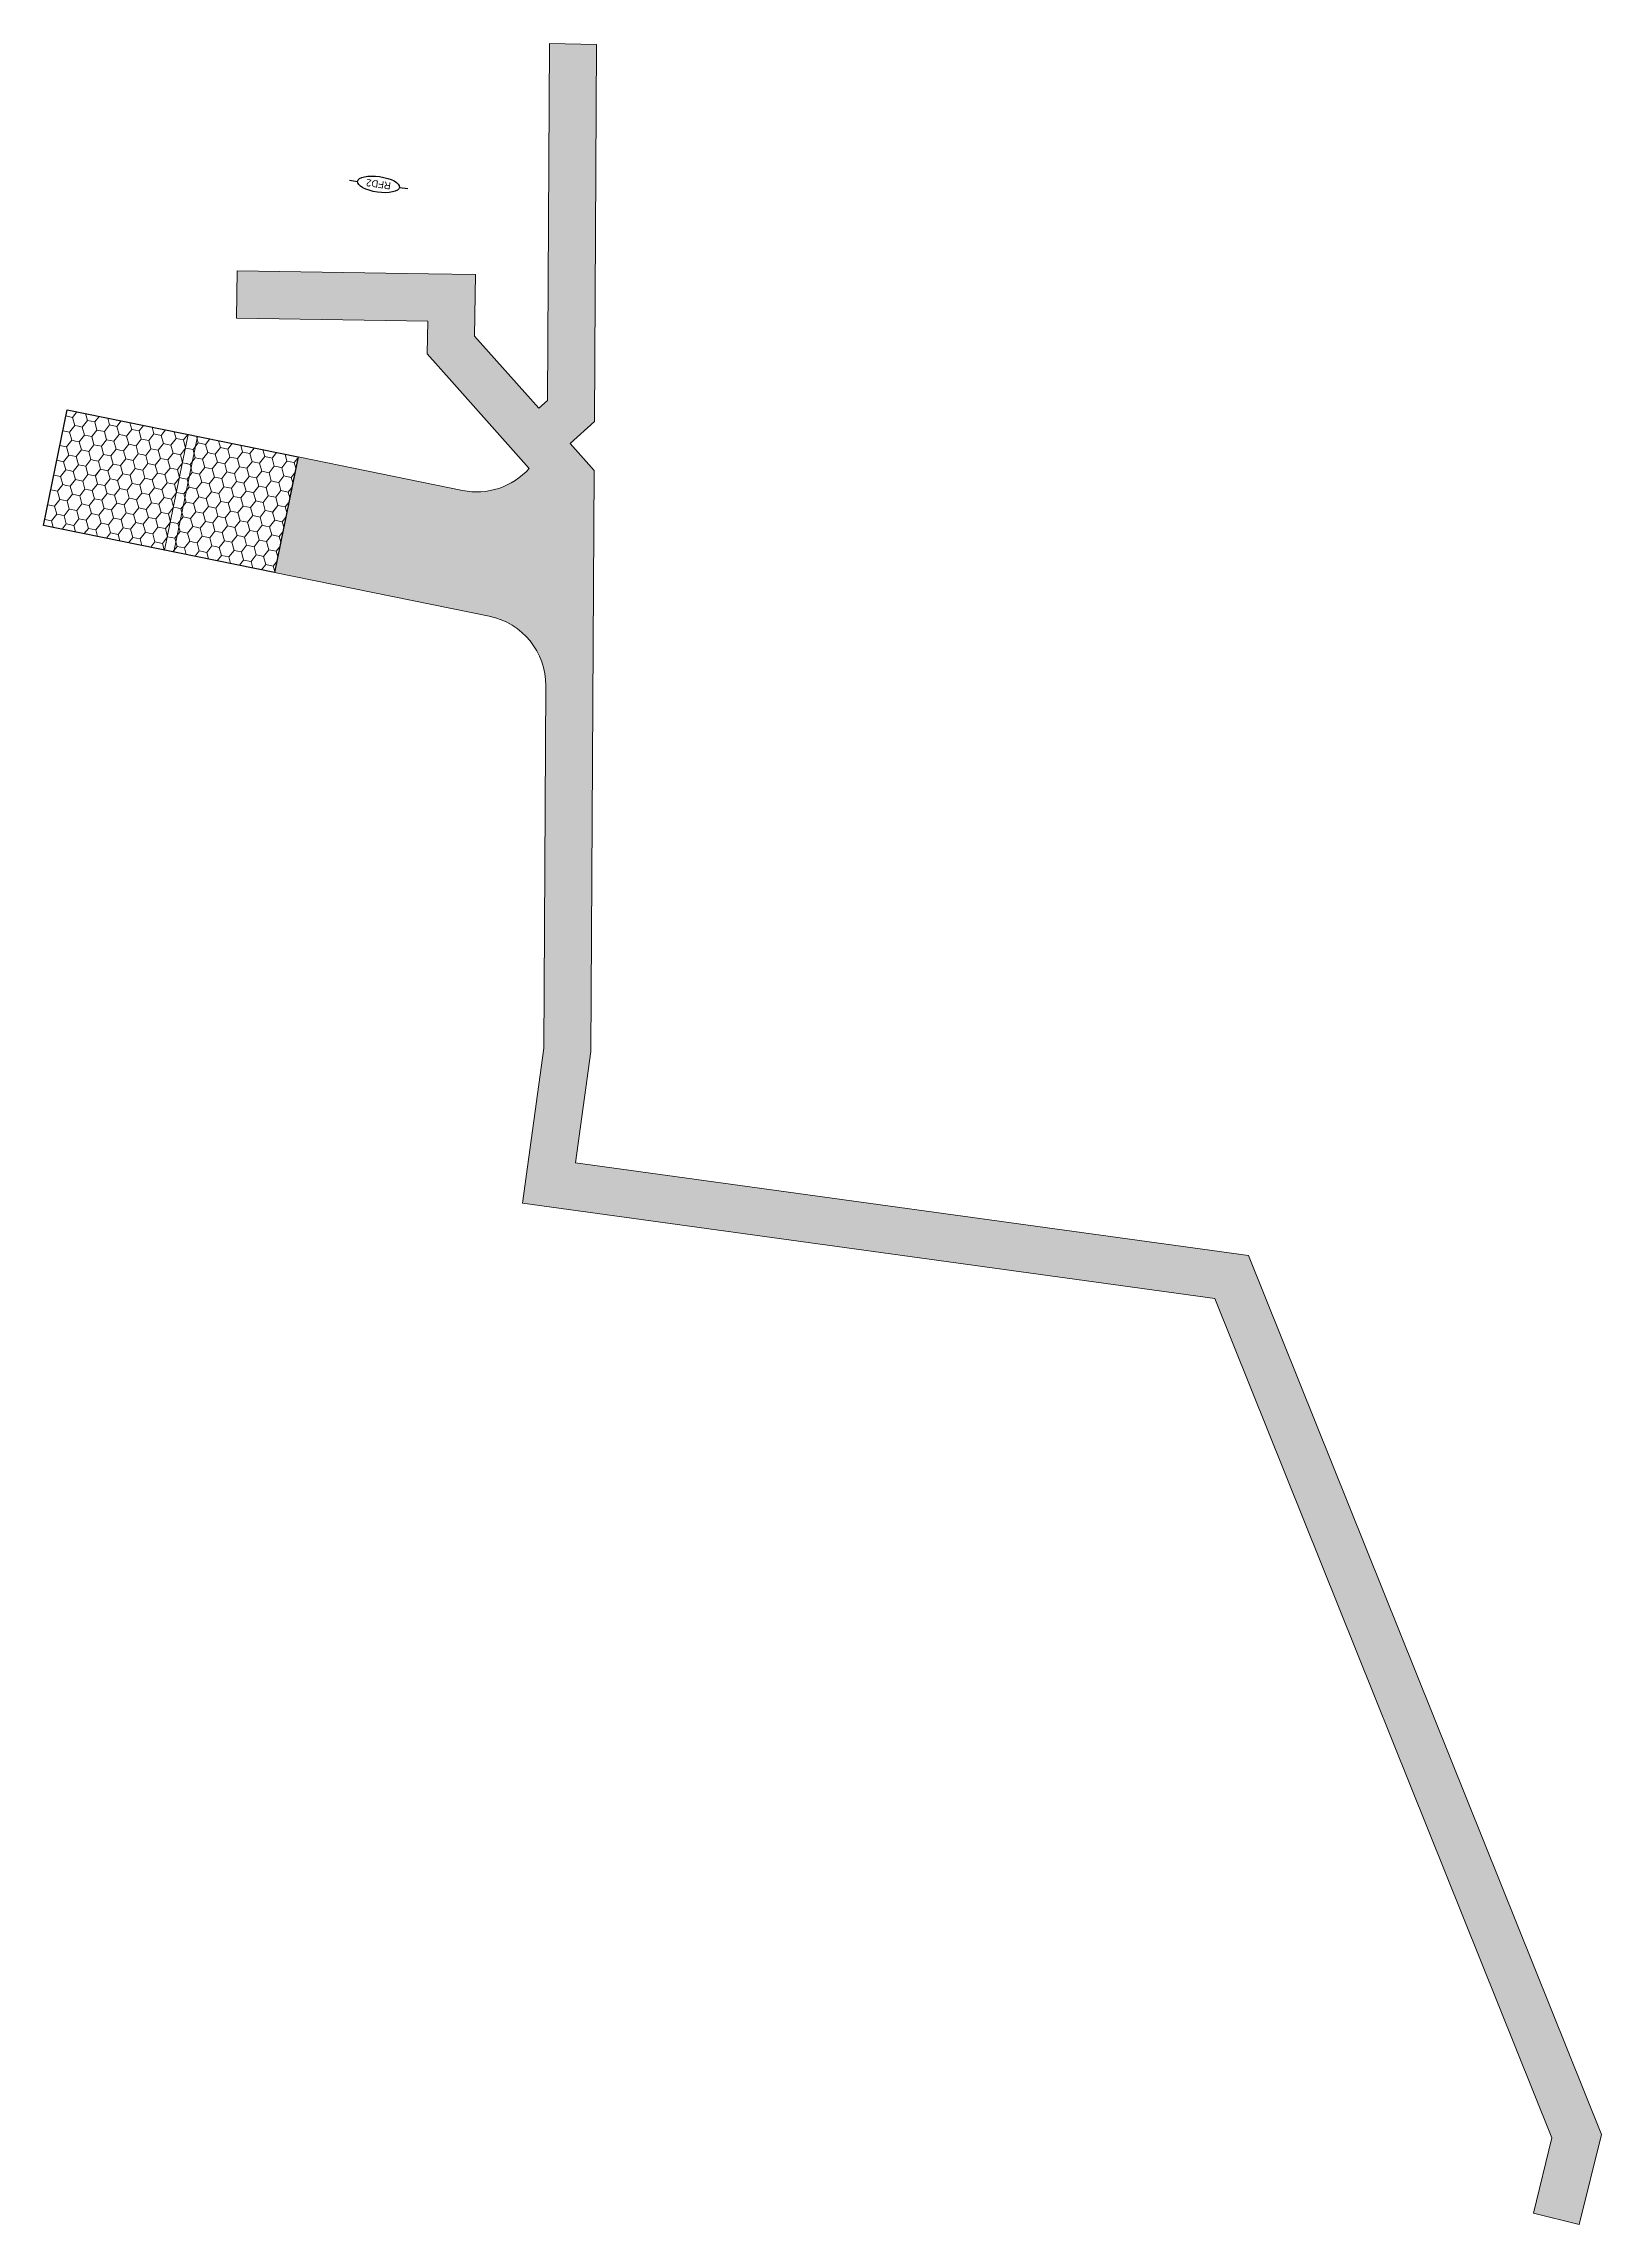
# Model space of a CAD drawing. Extents: x 2536944 to 2538528, y 7112605 to 7129181.
# Drawn here: x 2537949.9 to 2538280.4, y 7115422.7 to 7115885.3 of the extents above; entities that cross this region are included whole.
import ezdxf

# ---------------------------------------------------------------- set-up
doc = ezdxf.new("R2010")
doc.units = 0
doc.header["$MEASUREMENT"] = 0
for name, color, linetype, lineweight in [('C-SW3P-BSOD-03', 7, 'Continuous', 0), ('C-SW3P-EXIT', 7, 'Continuous', 30), ('C-SW3P-RFD-03', 7, 'Continuous', 30)]:
    doc.layers.add(name, color=color, linetype=linetype, lineweight=lineweight)
doc.styles.add('L80', font='simplex.shx', dxfattribs={"height": 0.006667})

# ---------------------------------------------------------------- blocks, each defined once
blk = doc.blocks.new('*U29')
at = {"layer": 'C-SW3P-RFD-03'}
for p, q in [((0.12, 12.5), (0.09, 8.99)), ((-0.09, -8.99), (-0.12, -12.5))]:
    blk.add_line(p, q, dxfattribs=at)
blk.add_ellipse((0, 0), major_axis=(0.09, 8.99), ratio=0.369951, dxfattribs=at)
at = {"layer": 'C-SW3P-RFD-03', "insert": (-1.48, 0.03), "char_height": 3, "width": 189.6979, "attachment_point": 2, "rotation": 89.44325, "style": 'L80'}
blk.add_mtext('\\FBRIDGE.shx;RFD2\\P ', dxfattribs=at)

msp = doc.modelspace()

# ---------------------------------------------------------------- hatches: boundary and pattern name
at = {"layer": 'C-SW3P-BSOD-03', "lineweight": 13}
h = msp.add_hatch(dxfattribs=at)
h.set_pattern_fill('GRASS', color=256, style=0)
h.set_pattern_definition([(-2.0203, (2538054.175, 7115780.6197), (5.18313, -5.562185), [1.008, -4.368]), (126.63947, (2538055.1826, 7115780.58415), (15.3598687, -22.059212), [1.075725, -33.34747]), (229.31986, (2538055.1826, 7115780.58415), (-16.8760803, -20.9220533), [1.075725, -33.34747]), (126.63947, (2538057.7742, 7115777.8031), (15.3598687, -22.059212), [1.075725, -33.34747]), (-2.0203, (2538056.9563, 7115783.211), (5.18313, -5.562185), [1.008, -4.368]), (229.31986, (2538057.9637, 7115783.1757), (-16.8760803, -20.9220533), [1.075725, -33.34747])])
h.paths.add_polyline_path([(2538269.94, 7115441), (2538198.43, 7115619.11), (2538051.51, 7115639.29), (2538056.03, 7115672.2), (2538056.46, 7115749.03, 0.358047), (2538044.46, 7115763.81), (2537998.89, 7115773.1), (2537999.99, 7115778.49), (2538002.79, 7115792.21), (2538003.89, 7115797.6), (2538038.78, 7115790.48, 0.266143), (2538052.94, 7115795.16), (2538036.5, 7115813.62), (2538031.28, 7115819.48), (2538031.39, 7115826.43), (2537990.84, 7115827.06), (2537991, 7115837.06), (2538031.54, 7115836.43), (2538041.54, 7115836.27), (2538041.34, 7115823.22), (2538054.95, 7115807.94), (2538056.8, 7115809.59), (2538057.23, 7115885.28), (2538067.23, 7115885.13), (2538066.78, 7115805.09), (2538061.6, 7115800.47), (2538066.72, 7115794.72), (2538066.02, 7115671.49), (2538062.77, 7115647.84), (2538205.55, 7115628.23), (2538280.43, 7115441.73), (2538275.72, 7115422.67), (2538266.01, 7115425.06)])
at = {"layer": 'C-SW3P-EXIT', "lineweight": 13}
h = msp.add_hatch(dxfattribs=at)
h.set_pattern_fill('HONEY', color=256, style=0)
h.set_pattern_definition([(348.476, (2537963.479, 7115778.353), (-5.9819, -5.312), [1.6, -3.2]), (411.9105, (2537965.0467, 7115778.0333), (-5.981863, -5.311997), [1.78885, -19.6774]), (465.0406, (2537966.1502, 7115779.4412), (-3.424596, 7.229948), [1.78885, -19.6774]), (528.476, (2537965.686, 7115781.169), (-3.4246, 7.22995), [1.6, -3.2]), (231.9105, (2537964.1182, 7115781.4884), (-7.260497, -11.58297), [1.78885, -19.6774]), (285.0406, (2537963.0147, 7115780.0805), (-3.424596, 7.229948), [1.78885, -19.6774]), (348.476, (2537964.118, 7115781.4884), (-5.9819, -5.312), [1.6, -3.2]), (411.9105, (2537965.686, 7115781.1688), (-5.981863, -5.311997), [1.78885, -19.6774]), (348.476, (2537966.15, 7115779.441), (-5.9819, -5.312), [0.8, -4]), (348.476, (2537962.231, 7115780.2404), (-5.9819, -5.312), [0.8, -4]), (411.9105, (2537963.0147, 7115780.0805), (-5.981863, -5.311997), [1.78885, -19.6774]), (465.0406, (2537964.1182, 7115781.4884), (-3.424596, 7.229948), [1.78885, -19.6774]), (285.0406, (2537963.654, 7115783.216), (-3.424596, 7.229948), [1.78885, -19.6774]), (528.476, (2537966.934, 7115779.2814), (-3.4246, 7.22995), [0.8, -4]), (231.9105, (2537966.1502, 7115779.4412), (-7.260497, -11.58297), [1.78885, -19.6774]), (285.0406, (2537965.0467, 7115778.0333), (-3.424596, 7.229948), [1.78885, -19.6774]), (411.9105, (2537962.3754, 7115776.945), (-5.981863, -5.311997), [1.78885, -19.6774]), (465.0406, (2537963.4789, 7115778.353), (-3.424596, 7.229948), [1.78885, -19.6774]), (528.476, (2537963.015, 7115780.0805), (-3.4246, 7.22995), [0.8, -4]), (231.9105, (2537966.7895, 7115782.5767), (-7.260497, -11.58297), [1.78885, -19.6774]), (285.0406, (2537965.686, 7115781.1688), (-3.424596, 7.229948), [1.78885, -19.6774]), (348.476, (2537966.7895, 7115782.577), (-5.9819, -5.312), [0.8, -4]), (528.476, (2537963.654, 7115783.216), (-3.4246, 7.22995), [0.8, -4])])
h.paths.add_polyline_path([(2537954.89, 7115807.59), (2537949.9, 7115783.09), (2537998.89, 7115773.1), (2538003.89, 7115797.6)])

# ---------------------------------------------------------------- linework, layer by layer
at = {"layer": 'C-SW3P-BSOD-03', "lineweight": 13, "flags": 128}
msp.add_lwpolyline([(2538269.94, 7115441), (2538198.43, 7115619.11), (2538051.51, 7115639.29), (2538056.03, 7115672.2), (2538056.46, 7115749.03, 0.358047), (2538044.46, 7115763.81), (2537998.89, 7115773.1), (2537999.99, 7115778.49), (2538002.79, 7115792.21), (2538003.89, 7115797.6), (2538038.78, 7115790.48, 0.266143), (2538052.94, 7115795.16), (2538036.5, 7115813.62), (2538031.28, 7115819.48), (2538031.39, 7115826.43), (2537990.84, 7115827.06), (2537991, 7115837.06), (2538031.54, 7115836.43), (2538041.54, 7115836.27), (2538041.34, 7115823.22), (2538054.95, 7115807.94), (2538056.8, 7115809.59), (2538057.23, 7115885.28), (2538067.23, 7115885.13), (2538066.78, 7115805.09), (2538061.6, 7115800.47), (2538066.72, 7115794.72), (2538066.02, 7115671.49), (2538062.77, 7115647.84), (2538205.55, 7115628.23), (2538280.43, 7115441.73), (2538275.72, 7115422.67), (2538266.01, 7115425.06)], format="xyb", close=True, dxfattribs=at)
at = {"layer": 'C-SW3P-EXIT', "lineweight": 30, "flags": 128}
msp.add_lwpolyline([(2537954.89, 7115807.59), (2538003.89, 7115797.6), (2537998.89, 7115773.1), (2537949.9, 7115783.09)], close=True, dxfattribs=at)
at = {"layer": 'C-SW3P-EXIT', "lineweight": 13, "flags": 128}
msp.add_lwpolyline([(2537977.53, 7115777.46), (2537982.52, 7115801.95), (2537980.56, 7115802.35), (2537975.57, 7115777.86), (2537977.53, 7115777.46)], dxfattribs=at)

# ---------------------------------------------------------------- block references
at = {"layer": 'C-SW3P-RFD-03', "xscale": 0.4999999999999999, "yscale": 0.4999999999999999, "zscale": 0.4999999999999999, "rotation": 82.41680146878969}
msp.add_blockref('*U29', (2538020.96, 7115855.43), dxfattribs=at)

doc.saveas('drawing.dxf')
